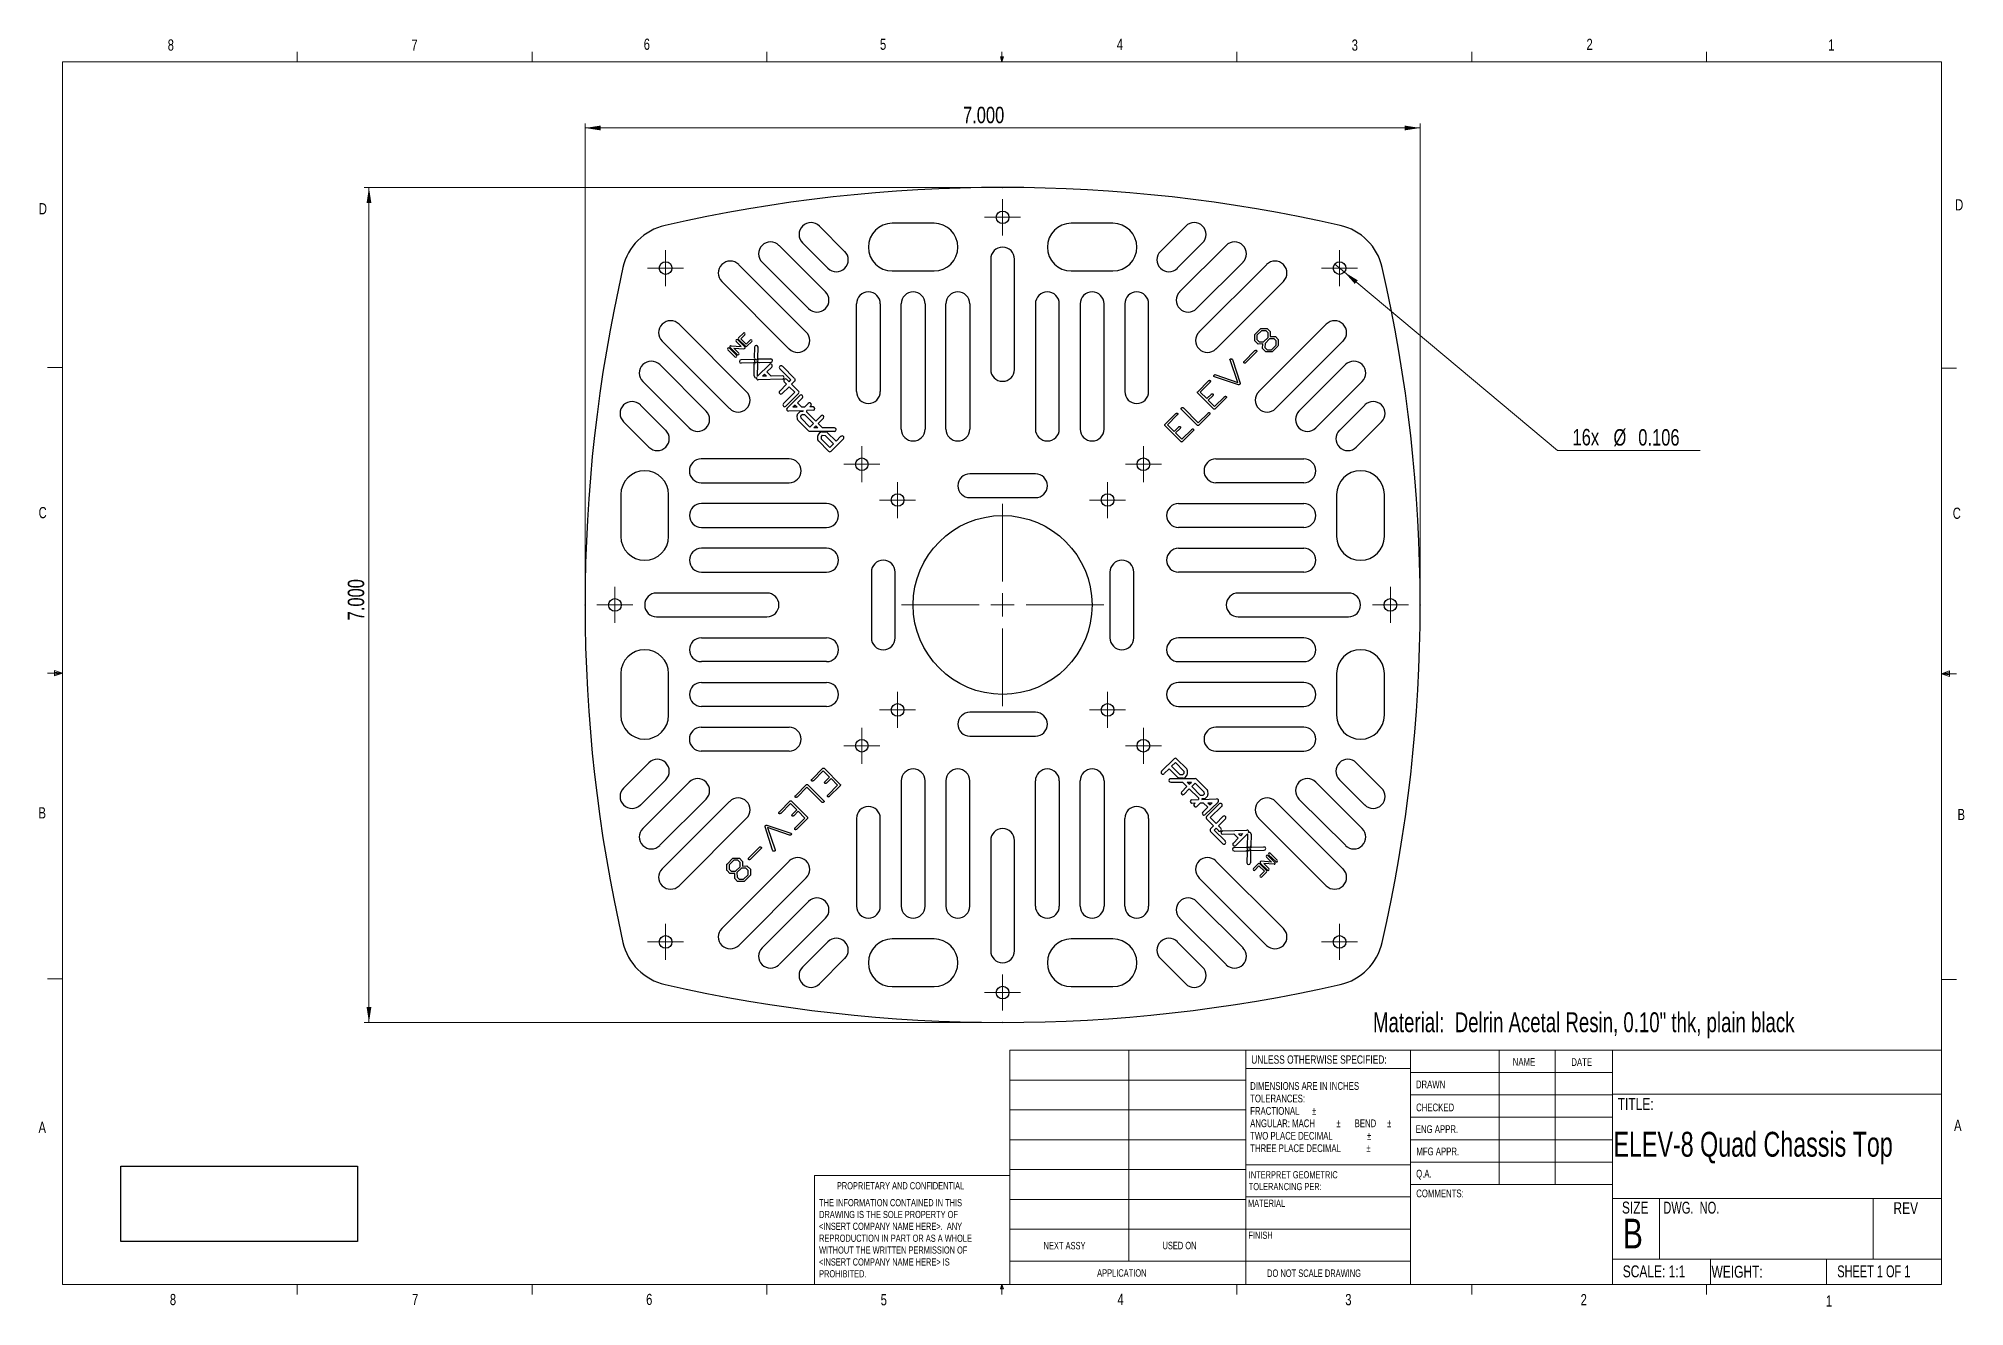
# Model space of a CAD drawing. Header units: inches. Extents: x 0.4 to 16.6, y 0.2 to 10.8.
import ezdxf

# ---------------------------------------------------------------- set-up
doc = ezdxf.new("R2010")
doc.units = ezdxf.units.IN
doc.header["$MEASUREMENT"] = 0
doc.header["$PDSIZE"] = -1
doc.layers.add('FORMAT', color=7, linetype='Continuous')
doc.styles.add('SLDTEXTSTYLE0', font='TXT', dxfattribs={"width": 0.7})
doc.styles.add('SLDTEXTSTYLE1', font='TXT', dxfattribs={"width": 0.75})
doc.styles.add('SLDTEXTSTYLE2', font='TXT', dxfattribs={"width": 0.694444})
doc.styles.add('SLDTEXTSTYLE3', font='TXT', dxfattribs={"width": 0.6875})
doc.dimstyles.new('SLDDIMSTYLE0', dxfattribs={"dimtxt": 0.137795, "dimasz": 0.13, "dimexe": 0, "dimexo": 0.0625, "dimgap": 0.034449, "dimtad": 2, "dimrnd": 1e-09, "dimzin": 4, "dimdsep": 46, "dimtxsty": 'SLDTEXTSTYLE1', "dimsah": 1, "dimcen": 0.09, "dimadec": 0, "dimazin": 0, "dimtfac": 1, "dimtofl": 0, "dimtmove": 0, "dimatfit": 3, "dimfxl": 1, "dimtolj": 1, "dimtzin": 12, "dimarcsym": 0})
doc.dimstyles.new('SLDDIMSTYLE1', dxfattribs={"dimtxt": 0.137795, "dimasz": 0.13, "dimexe": 0, "dimexo": 0.0625, "dimgap": 0.034449, "dimtad": 2, "dimrnd": 1e-09, "dimzin": 12, "dimdsep": 46, "dimtxsty": 'SLDTEXTSTYLE1', "dimsah": 1, "dimcen": 0.09, "dimadec": 0, "dimazin": 0, "dimtfac": 1, "dimtmove": 0, "dimatfit": 3, "dimfxl": 1, "dimtolj": 1, "dimtzin": 12, "dimarcsym": 0})
picture_1 = doc.add_image_def('image1.bmp', size_in_pixel=(311, 99))

msp = doc.modelspace()

# ---------------------------------------------------------------- texts
at = {"color": 7, "linetype": 'Continuous', "lineweight": 0, "attachment_point": 1}
for s, insert, char_height, style in [('8', (1.509, 10.831), 0.0938, 'SLDTEXTSTYLE1'), ('7', (3.551, 10.829), 0.0938, 'SLDTEXTSTYLE1'), ('6', (5.499, 10.837), 0.0938, 'SLDTEXTSTYLE1'), ('5', (7.479, 10.837), 0.0938, 'SLDTEXTSTYLE1'), ('4', (9.464, 10.836), 0.0938, 'SLDTEXTSTYLE1'), ('3', (11.433, 10.83), 0.0938, 'SLDTEXTSTYLE1'), ('2', (13.401, 10.836), 0.0938, 'SLDTEXTSTYLE1'), ('1', (15.427, 10.83), 0.0938, 'SLDTEXTSTYLE1'), ('D', (0.429, 9.458), 0.0938, 'SLDTEXTSTYLE1'), ('D', (16.491, 9.491), 0.0938, 'SLDTEXTSTYLE1'), ('C', (0.427, 6.91), 0.0938, 'SLDTEXTSTYLE1'), ('C', (16.471, 6.905), 0.0938, 'SLDTEXTSTYLE1'), ('B', (0.426, 4.393), 0.0938, 'SLDTEXTSTYLE1'), ('B', (16.511, 4.379), 0.0938, 'SLDTEXTSTYLE1'), ('Material:  Delrin Acetal Resin, 0.10" thk, plain black ', (11.612, 2.674), 0.16667, 'SLDTEXTSTYLE0'), ('UNLESS OTHERWISE SPECIFIED:', (10.591, 2.313), 0.07, 'SLDTEXTSTYLE1'), ('NAME', (12.783, 2.291), 0.065, 'SLDTEXTSTYLE1'), ('DATE', (13.274, 2.289), 0.065, 'SLDTEXTSTYLE1'), ('DRAWN', (11.971, 2.102), 0.065, 'SLDTEXTSTYLE1'), ('TITLE:', (13.663, 1.955), 0.1, 'SLDTEXTSTYLE1'), ('CHECKED', (11.973, 1.909), 0.065, 'SLDTEXTSTYLE1'), ('A', (0.426, 1.756), 0.0938, 'SLDTEXTSTYLE1'), ('ENG APPR.', (11.97, 1.727), 0.065, 'SLDTEXTSTYLE1'), ('A', (16.482, 1.773), 0.0938, 'SLDTEXTSTYLE1'), ('MFG APPR.', (11.975, 1.54), 0.065, 'SLDTEXTSTYLE1'), ('Q.A.', (11.973, 1.354), 0.065, 'SLDTEXTSTYLE1'), ('PROPRIETARY AND CONFIDENTIAL', (7.118, 1.25), 0.06, 'SLDTEXTSTYLE1'), ('COMMENTS:', (11.974, 1.188), 0.065, 'SLDTEXTSTYLE1'), ('MATERIAL', (10.564, 1.103), 0.06, 'SLDTEXTSTYLE1'), ('SIZE', (13.698, 1.087), 0.1, 'SLDTEXTSTYLE1'), ('DWG.  NO.', (14.045, 1.086), 0.1, 'SLDTEXTSTYLE2'), ('REV', (15.974, 1.082), 0.1, 'SLDTEXTSTYLE1'), ('FINISH', (10.567, 0.835), 0.06, 'SLDTEXTSTYLE1'), ('B', (13.706, 0.944), 0.25, 'SLDTEXTSTYLE1'), ('NEXT ASSY', (8.85, 0.749), 0.0625, 'SLDTEXTSTYLE1'), ('USED ON', (9.847, 0.75), 0.0625, 'SLDTEXTSTYLE1'), ('APPLICATION', (9.299, 0.52), 0.0625, 'SLDTEXTSTYLE1'), ('DO NOT SCALE DRAWING', (10.724, 0.518), 0.0625, 'SLDTEXTSTYLE1'), ('SCALE: 1:1', (13.705, 0.552), 0.1, 'SLDTEXTSTYLE1'), ('WEIGHT: ', (14.449, 0.549), 0.1, 'SLDTEXTSTYLE1'), ('SHEET 1 OF 1', (15.503, 0.552), 0.1, 'SLDTEXTSTYLE3'), ('8', (1.527, 0.313), 0.0938, 'SLDTEXTSTYLE1'), ('7', (3.557, 0.313), 0.0938, 'SLDTEXTSTYLE1'), ('6', (5.519, 0.314), 0.0938, 'SLDTEXTSTYLE1'), ('5', (7.485, 0.311), 0.0938, 'SLDTEXTSTYLE1'), ('4', (9.47, 0.314), 0.0938, 'SLDTEXTSTYLE1'), ('3', (11.379, 0.312), 0.0938, 'SLDTEXTSTYLE1'), ('2', (13.352, 0.312), 0.0938, 'SLDTEXTSTYLE1'), ('1', (15.408, 0.301), 0.0938, 'SLDTEXTSTYLE1')]:
    msp.add_mtext(s, dxfattribs=dict(at, insert=insert, char_height=char_height, style=style))
at = {"layer": 'FORMAT', "color": 7, "insert": (13.627, 1.672), "char_height": 0.20833, "attachment_point": 1, "style": 'SLDTEXTSTYLE0'}
msp.add_mtext('ELEV-8 Quad Chassis Top', dxfattribs=at)

# ---------------------------------------------------------------- blocks, each defined once
blk = doc.blocks.new('SW_NOTE_0')
at = {"color": 0, "linetype": 'Continuous', "lineweight": 0, "char_height": 0.06, "attachment_point": 1, "style": 'SLDTEXTSTYLE1'}
for s, insert in [('THE INFORMATION CONTAINED IN THIS', (0, 0.077)), ('<INSERT COMPANY NAME HERE>.  ANY ', (0, -0.121)), ('DRAWING IS THE SOLE PROPERTY OF', (0, -0.022)), ('WITHOUT THE WRITTEN PERMISSION OF', (0, -0.32)), ('REPRODUCTION IN PART OR AS A WHOLE', (0, -0.221)), ('<INSERT COMPANY NAME HERE> IS ', (0, -0.42)), ('PROHIBITED.', (0, -0.519))]:
    blk.add_mtext(s, dxfattribs=dict(at, insert=insert))
blk = doc.blocks.new('SW_NOTE_1')
at = {"color": 0, "linetype": 'Continuous', "lineweight": 0, "char_height": 0.065, "attachment_point": 1, "style": 'SLDTEXTSTYLE1'}
for s, insert in [('DIMENSIONS ARE IN INCHES', (0, 0.084)), ('TOLERANCES:', (0, -0.021)), ('FRACTIONAL', (0, -0.125)), ('%%p', (0.518, -0.125)), ('ANGULAR: MACH', (0, -0.229)), ('%%p', (0.723, -0.229)), ('     BEND ', (0.785, -0.229)), ('%%p', (1.148, -0.229)), ('TWO PLACE DECIMAL    ', (0, -0.334)), ('THREE PLACE DECIMAL  ', (0, -0.438)), ('%%p', (0.974, -0.438)), ('%%p', (0.979, -0.334))]:
    blk.add_mtext(s, dxfattribs=dict(at, insert=insert))
blk = doc.blocks.new('SW_NOTE_2')
at = {"color": 0, "linetype": 'Continuous', "lineweight": 0, "char_height": 0.06, "attachment_point": 1, "style": 'SLDTEXTSTYLE1'}
for s, insert in [('INTERPRET GEOMETRIC', (0, 0.077)), ('TOLERANCING PER:', (0, -0.022))]:
    blk.add_mtext(s, dxfattribs=dict(at, insert=insert))
blk = doc.blocks.new('*D4')
at = {"color": 7, "linetype": 'Continuous', "lineweight": 0}
for p, q in [((5.007, 6.128), (5.007, 10.127)), ((5.007, 10.088), (12.007, 10.088)), ((12.007, 6.128), (12.007, 10.127))]:
    blk.add_line(p, q, dxfattribs=at)
for points in [[(5.007, 10.088), (5.137, 10.068), (5.137, 10.108)], [(12.007, 10.088), (11.877, 10.108), (11.877, 10.068)]]:
    blk.add_solid(points, dxfattribs=at)
at = {"color": 7, "linetype": 'Continuous', "lineweight": 0, "insert": (8.175, 10.266), "char_height": 0.1378, "attachment_point": 1, "style": 'SLDTEXTSTYLE1'}
blk.add_mtext('7.000', dxfattribs=at)
blk = doc.blocks.new('*D5')
at = {"color": 7, "linetype": 'Continuous', "lineweight": 0}
for p, q in [((8.467, 9.589), (3.156, 9.589)), ((3.196, 9.589), (3.196, 2.589)), ((8.467, 2.589), (3.156, 2.589))]:
    blk.add_line(p, q, dxfattribs=at)
for points in [[(3.196, 9.589), (3.176, 9.459), (3.216, 9.459)], [(3.196, 2.589), (3.216, 2.719), (3.176, 2.719)]]:
    blk.add_solid(points, dxfattribs=at)
at = {"color": 7, "linetype": 'Continuous', "lineweight": 0, "insert": (3.018, 5.96), "char_height": 0.1378, "attachment_point": 1, "rotation": 90, "style": 'SLDTEXTSTYLE1'}
blk.add_mtext('7.000', dxfattribs=at)
blk = doc.blocks.new('*D6')
at = {"color": 7, "linetype": 'Continuous', "lineweight": 0}
for p, q in [((11.291, 8.947), (11.372, 8.879)), ((11.372, 8.879), (13.159, 7.385)), ((13.159, 7.385), (14.355, 7.385))]:
    blk.add_line(p, q, dxfattribs=at)
blk.add_solid([(11.372, 8.879), (11.459, 8.781), (11.484, 8.811)], dxfattribs=at)
at = {"color": 7, "linetype": 'Continuous', "lineweight": 0, "char_height": 0.1378, "attachment_point": 1, "style": 'SLDTEXTSTYLE1'}
for s, insert in [('16x ', (13.284, 7.565)), ('%%c', (13.627, 7.563)), ('0.106', (13.835, 7.563))]:
    blk.add_mtext(s, dxfattribs=dict(at, insert=insert))
blk = doc.blocks.new('SW_CENTERMARKSYMBOL_0')
at = {"color": 0, "linetype": 'Continuous', "lineweight": 0}
for p, q in [((-0.098, 0), (-0.151, 0)), ((0, 0), (-0.098, 0)), ((0, 0.098), (0, 0.151)), ((0, 0), (0, 0.098)), ((0, 0), (0, -0.098)), ((0, 0), (0.098, 0)), ((0.098, 0), (0.151, 0)), ((0, -0.098), (0, -0.151))]:
    blk.add_line(p, q, dxfattribs=at)
blk = doc.blocks.new('SW_CENTERMARKSYMBOL_1')
at = {"color": 0, "linetype": 'Continuous', "lineweight": 0}
for p, q in [((-0.098, 0), (-0.151, 0)), ((0, 0), (-0.098, 0)), ((0, 0.098), (0, 0.151)), ((0, 0), (0, 0.098)), ((0, 0), (0, -0.098)), ((0, 0), (0.098, 0)), ((0.098, 0), (0.151, 0)), ((0, -0.098), (0, -0.151))]:
    blk.add_line(p, q, dxfattribs=at)
blk = doc.blocks.new('SW_CENTERMARKSYMBOL_2')
at = {"color": 0, "linetype": 'Continuous', "lineweight": 0}
for p, q in [((-0.098, 0), (-0.151, 0)), ((0, 0), (-0.098, 0)), ((0, 0.098), (0, 0.151)), ((0, 0), (0, 0.098)), ((0, 0), (0, -0.098)), ((0, 0), (0.098, 0)), ((0.098, 0), (0.151, 0)), ((0, -0.098), (0, -0.151))]:
    blk.add_line(p, q, dxfattribs=at)
blk = doc.blocks.new('SW_CENTERMARKSYMBOL_3')
at = {"color": 0, "linetype": 'Continuous', "lineweight": 0}
for p, q in [((-0.098, 0), (-0.151, 0)), ((0, 0), (-0.098, 0)), ((0, 0.098), (0, 0.151)), ((0, 0), (0, 0.098)), ((0, 0), (0, -0.098)), ((0, 0), (0.098, 0)), ((0.098, 0), (0.151, 0)), ((0, -0.098), (0, -0.151))]:
    blk.add_line(p, q, dxfattribs=at)
blk = doc.blocks.new('SW_CENTERMARKSYMBOL_4')
at = {"color": 0, "linetype": 'Continuous', "lineweight": 0}
for p, q in [((-0.098, 0), (-0.151, 0)), ((0, 0), (-0.098, 0)), ((0, 0.098), (0, 0.151)), ((0, 0), (0, 0.098)), ((0, 0), (0, -0.098)), ((0, 0), (0.098, 0)), ((0.098, 0), (0.151, 0)), ((0, -0.098), (0, -0.151))]:
    blk.add_line(p, q, dxfattribs=at)
blk = doc.blocks.new('SW_CENTERMARKSYMBOL_5')
at = {"color": 0, "linetype": 'Continuous', "lineweight": 0}
for p, q in [((-0.098, 0), (-0.151, 0)), ((0, 0), (-0.098, 0)), ((0, 0.098), (0, 0.151)), ((0, 0), (0, 0.098)), ((0, 0), (0, -0.098)), ((0, 0), (0.098, 0)), ((0.098, 0), (0.151, 0)), ((0, -0.098), (0, -0.151))]:
    blk.add_line(p, q, dxfattribs=at)
blk = doc.blocks.new('SW_CENTERMARKSYMBOL_6')
at = {"color": 0, "linetype": 'Continuous', "lineweight": 0}
for p, q in [((-0.098, 0), (-0.151, 0)), ((0, 0), (-0.098, 0)), ((0, 0.098), (0, 0.151)), ((0, 0), (0, 0.098)), ((0, 0), (0, -0.098)), ((0, 0), (0.098, 0)), ((0.098, 0), (0.151, 0)), ((0, -0.098), (0, -0.151))]:
    blk.add_line(p, q, dxfattribs=at)
blk = doc.blocks.new('SW_CENTERMARKSYMBOL_7')
at = {"color": 0, "linetype": 'Continuous', "lineweight": 0}
for p, q in [((-0.098, 0), (-0.151, 0)), ((0, 0), (-0.098, 0)), ((0, 0.098), (0, 0.151)), ((0, 0), (0, 0.098)), ((0, 0), (0, -0.098)), ((0, 0), (0.098, 0)), ((0.098, 0), (0.151, 0)), ((0, -0.098), (0, -0.151))]:
    blk.add_line(p, q, dxfattribs=at)
blk = doc.blocks.new('SW_CENTERMARKSYMBOL_8')
at = {"color": 0, "linetype": 'Continuous', "lineweight": 0}
for p, q in [((-0.098, 0), (-0.151, 0)), ((0, 0), (-0.098, 0)), ((0, 0.098), (0, 0.151)), ((0, 0), (0, 0.098)), ((0, 0), (0, -0.098)), ((0, 0), (0.098, 0)), ((0.098, 0), (0.151, 0)), ((0, -0.098), (0, -0.151))]:
    blk.add_line(p, q, dxfattribs=at)
blk = doc.blocks.new('SW_CENTERMARKSYMBOL_9')
at = {"color": 0, "linetype": 'Continuous', "lineweight": 0}
for p, q in [((-0.098, 0), (-0.151, 0)), ((0, 0), (-0.098, 0)), ((0, 0.098), (0, 0.151)), ((0, 0), (0, 0.098)), ((0, 0), (0, -0.098)), ((0, 0), (0.098, 0)), ((0.098, 0), (0.151, 0)), ((0, -0.098), (0, -0.151))]:
    blk.add_line(p, q, dxfattribs=at)
blk = doc.blocks.new('SW_CENTERMARKSYMBOL_10')
at = {"color": 0, "linetype": 'Continuous', "lineweight": 0}
for p, q in [((-0.098, 0), (-0.151, 0)), ((0, 0), (-0.098, 0)), ((0, 0.098), (0, 0.151)), ((0, 0), (0, 0.098)), ((0, 0), (0, -0.098)), ((0, 0), (0.098, 0)), ((0.098, 0), (0.151, 0)), ((0, -0.098), (0, -0.151))]:
    blk.add_line(p, q, dxfattribs=at)
blk = doc.blocks.new('SW_CENTERMARKSYMBOL_11')
at = {"color": 0, "linetype": 'Continuous', "lineweight": 0}
for p, q in [((-0.098, 0), (-0.151, 0)), ((0, 0), (-0.098, 0)), ((0, 0.098), (0, 0.151)), ((0, 0), (0, 0.098)), ((0, 0), (0, -0.098)), ((0, 0), (0.098, 0)), ((0.098, 0), (0.151, 0)), ((0, -0.098), (0, -0.151))]:
    blk.add_line(p, q, dxfattribs=at)
blk = doc.blocks.new('SW_CENTERMARKSYMBOL_12')
at = {"color": 0, "linetype": 'Continuous', "lineweight": 0}
for p, q in [((-0.098, 0), (-0.151, 0)), ((0, 0), (-0.098, 0)), ((0, 0.098), (0, 0.151)), ((0, 0), (0, 0.098)), ((0, 0), (0, -0.098)), ((0, 0), (0.098, 0)), ((0.098, 0), (0.151, 0)), ((0, -0.098), (0, -0.151))]:
    blk.add_line(p, q, dxfattribs=at)
blk = doc.blocks.new('SW_CENTERMARKSYMBOL_13')
at = {"color": 0, "linetype": 'Continuous', "lineweight": 0}
for p, q in [((-0.098, 0), (-0.151, 0)), ((0, 0), (-0.098, 0)), ((0, 0.098), (0, 0.151)), ((0, 0), (0, 0.098)), ((0, 0), (0, -0.098)), ((0, 0), (0.098, 0)), ((0.098, 0), (0.151, 0)), ((0, -0.098), (0, -0.151))]:
    blk.add_line(p, q, dxfattribs=at)
blk = doc.blocks.new('SW_CENTERMARKSYMBOL_14')
at = {"color": 0, "linetype": 'Continuous', "lineweight": 0}
for p, q in [((-0.098, 0), (-0.151, 0)), ((0, 0), (-0.098, 0)), ((0, 0.098), (0, 0.151)), ((0, 0), (0, 0.098)), ((0, 0), (0, -0.098)), ((0, 0), (0.098, 0)), ((0.098, 0), (0.151, 0)), ((0, -0.098), (0, -0.151))]:
    blk.add_line(p, q, dxfattribs=at)
blk = doc.blocks.new('SW_CENTERMARKSYMBOL_15')
at = {"color": 0, "linetype": 'Continuous', "lineweight": 0}
for p, q in [((0, 0.197), (0, 0.848)), ((-0.197, 0), (-0.848, 0)), ((0, 0), (-0.098, 0)), ((0, 0), (0, 0.098)), ((0, 0), (0, -0.098)), ((0, 0), (0.098, 0)), ((0.197, 0), (0.848, 0)), ((0, -0.197), (0, -0.848))]:
    blk.add_line(p, q, dxfattribs=at)
blk = doc.blocks.new('SW_CENTERMARKSYMBOL_16')
at = {"color": 0, "linetype": 'Continuous', "lineweight": 0}
for p, q in [((-0.098, 0), (-0.151, 0)), ((0, 0), (-0.098, 0)), ((0, 0.098), (0, 0.151)), ((0, 0), (0, 0.098)), ((0, 0), (0, -0.098)), ((0, 0), (0.098, 0)), ((0.098, 0), (0.151, 0)), ((0, -0.098), (0, -0.151))]:
    blk.add_line(p, q, dxfattribs=at)

# ---------------------------------------------------------------- dimensions: what is measured, and where the dimension line sits
at = {"color": 7, "linetype": 'Continuous', "lineweight": 0}
dim = msp.add_linear_dim(base=(12.007, 10.088), p1=(5.007, 6.089), p2=(12.007, 6.089), dimstyle='SLDDIMSTYLE0', dxfattribs=at)
dim.commit()
dim.dimension.update_dxf_attribs({"geometry": '*D4', "text_midpoint": (8.404, 10.088), "dimtype": 160})
dim = msp.add_linear_dim(base=(3.196, 2.589), p1=(8.507, 9.589), p2=(8.507, 2.589), angle=90, dimstyle='SLDDIMSTYLE0', dxfattribs=at)
dim.commit()
dim.dimension.update_dxf_attribs({"geometry": '*D5', "text_midpoint": (3.196, 6.189), "dimtype": 160})
dim = msp.add_diameter_dim_2p(p1=(11.291, 8.947), p2=(11.372, 8.879), text='16x <>', dimstyle='SLDDIMSTYLE1', dxfattribs=at)
dim.commit()
dim.dimension.update_dxf_attribs({"geometry": '*D6', "text_midpoint": (13.789, 7.494), "dimtype": 163})

# ---------------------------------------------------------------- linework, layer by layer
at = {"color": 7, "linetype": 'Continuous', "lineweight": 0}
for p, q in [((2.595, 10.642), (2.595, 10.727)), ((4.564, 10.642), (4.564, 10.727)), ((6.532, 10.642), (6.532, 10.727)), ((8.501, 10.642), (8.488, 10.684)), ((8.514, 10.684), (8.488, 10.684)), ((8.494, 10.684), (8.501, 10.642)), ((8.501, 10.642), (8.501, 10.727)), ((8.501, 10.642), (8.514, 10.684)), ((8.506, 10.684), (8.501, 10.642)), ((10.47, 10.642), (10.47, 10.727)), ((12.439, 10.642), (12.439, 10.727)), ((14.407, 10.642), (14.407, 10.727)), ((0.626, 10.642), (16.376, 10.642)), ((0.626, 10.642), (0.626, 0.392)), ((16.376, 0.392), (16.376, 10.642)), ((0.626, 8.08), (0.501, 8.08)), ((16.376, 8.075), (16.501, 8.075)), ((0.626, 5.517), (0.501, 5.517)), ((0.559, 5.541), (0.559, 5.494)), ((0.626, 5.517), (0.559, 5.541)), ((0.626, 5.517), (0.559, 5.526)), ((0.626, 5.517), (0.559, 5.507)), ((0.626, 5.517), (0.559, 5.494)), ((16.376, 5.513), (16.443, 5.537)), ((16.376, 5.513), (16.443, 5.522)), ((16.376, 5.513), (16.501, 5.513)), ((16.376, 5.513), (16.443, 5.49)), ((16.376, 5.513), (16.443, 5.502)), ((16.443, 5.537), (16.443, 5.49)), ((0.626, 2.955), (0.501, 2.955)), ((16.376, 2.95), (16.501, 2.95)), ((8.567, 2.356), (16.376, 2.356)), ((8.567, 0.392), (8.567, 2.356)), ((9.565, 2.356), (9.565, 0.588)), ((10.545, 0.392), (10.545, 2.356)), ((11.926, 2.356), (11.926, 0.392)), ((12.67, 2.356), (12.67, 1.231)), ((13.138, 2.356), (13.138, 1.231)), ((13.618, 2.356), (13.618, 0.392)), ((8.567, 2.106), (10.545, 2.106)), ((11.926, 2.202), (10.545, 2.202)), ((11.926, 2.169), (13.618, 2.169)), ((11.926, 1.981), (13.618, 1.981)), ((13.618, 1.989), (16.376, 1.989)), ((8.567, 1.856), (10.545, 1.856)), ((11.926, 1.794), (13.618, 1.794)), ((8.567, 1.606), (10.545, 1.606)), ((13.618, 1.606), (11.926, 1.606)), ((6.93, 0.392), (6.93, 1.306)), ((8.567, 1.306), (6.93, 1.306)), ((8.567, 1.356), (10.545, 1.356)), ((10.545, 1.396), (11.926, 1.396)), ((13.618, 1.419), (11.926, 1.419)), ((13.618, 1.231), (11.926, 1.231)), ((8.567, 1.106), (10.545, 1.106)), ((10.545, 1.126), (11.926, 1.126)), ((13.618, 1.112), (16.376, 1.112)), ((14.013, 1.112), (14.013, 0.605)), ((15.804, 1.112), (15.804, 0.605)), ((8.567, 0.856), (10.545, 0.856)), ((10.545, 0.856), (11.926, 0.856)), ((8.567, 0.588), (11.926, 0.588)), ((13.618, 0.605), (16.376, 0.605)), ((14.441, 0.605), (14.441, 0.392)), ((15.413, 0.605), (15.413, 0.392)), ((16.376, 0.392), (0.626, 0.392)), ((2.595, 0.392), (2.595, 0.307)), ((4.564, 0.392), (4.564, 0.307)), ((6.532, 0.392), (6.532, 0.307)), ((8.488, 0.357), (8.501, 0.392)), ((8.514, 0.357), (8.488, 0.357)), ((8.501, 0.392), (8.501, 0.307)), ((8.501, 0.392), (8.514, 0.357)), ((10.47, 0.392), (10.47, 0.307)), ((12.439, 0.392), (12.439, 0.307)), ((14.407, 0.392), (14.407, 0.307))]:
    msp.add_line(p, q, dxfattribs=at)
at = {"color": 7, "linetype": 'Continuous', "lineweight": 30}
for p, q in [((6.971, 9.265), (7.183, 9.053)), ((7.932, 9.289), (7.582, 9.289)), ((9.432, 9.289), (9.082, 9.289)), ((10.042, 9.265), (9.83, 9.053)), ((6.633, 9.104), (7.022, 8.715)), ((7.042, 8.912), (6.83, 9.124)), ((9.971, 8.912), (10.183, 9.124)), ((10.38, 9.104), (9.991, 8.715)), ((6.295, 8.942), (6.86, 8.377)), ((6.88, 8.574), (6.491, 8.962)), ((7.582, 8.889), (7.932, 8.889)), ((8.407, 8.989), (8.407, 8.064)), ((8.607, 8.064), (8.607, 8.989)), ((9.082, 8.889), (9.432, 8.889)), ((10.133, 8.574), (10.522, 8.962)), ((10.719, 8.942), (10.153, 8.377)), ((6.719, 8.235), (6.153, 8.801)), ((10.295, 8.235), (10.86, 8.801)), ((7.282, 7.878), (7.282, 8.614)), ((7.482, 8.614), (7.482, 7.878)), ((7.657, 7.564), (7.657, 8.614)), ((7.857, 8.614), (7.857, 7.564)), ((8.032, 7.564), (8.032, 8.614)), ((8.232, 8.614), (8.232, 7.564)), ((8.782, 8.614), (8.782, 7.564)), ((8.982, 7.564), (8.982, 8.614)), ((9.157, 8.614), (9.157, 7.564)), ((9.357, 7.564), (9.357, 8.614)), ((9.532, 8.614), (9.532, 7.878)), ((9.731, 7.878), (9.731, 8.614)), ((6.36, 7.877), (5.795, 8.442)), ((10.622, 8.357), (10.671, 8.406)), ((10.653, 7.877), (11.219, 8.442)), ((10.671, 8.406), (10.676, 8.407)), ((10.676, 8.407), (10.724, 8.407)), ((10.724, 8.407), (10.727, 8.405)), ((10.727, 8.405), (10.75, 8.382)), ((5.653, 8.301), (6.219, 7.735)), ((6.276, 8.182), (6.217, 8.241)), ((6.283, 8.189), (6.224, 8.248)), ((6.231, 8.262), (6.317, 8.256)), ((6.295, 8.201), (6.253, 8.243)), ((6.253, 8.243), (6.339, 8.237)), ((6.317, 8.256), (6.275, 8.298)), ((6.346, 8.252), (6.287, 8.311)), ((6.294, 8.328), (6.334, 8.368)), ((6.351, 8.258), (6.294, 8.315)), ((6.312, 8.321), (6.346, 8.355)), ((6.357, 8.276), (6.312, 8.321)), ((6.357, 8.276), (6.391, 8.31)), ((6.363, 8.258), (6.404, 8.298)), ((6.427, 8.16), (6.429, 8.251)), ((6.456, 8.159), (6.458, 8.25)), ((10.62, 8.354), (10.622, 8.357)), ((10.62, 8.307), (10.62, 8.354)), ((10.621, 8.303), (10.62, 8.307)), ((10.646, 8.278), (10.621, 8.303)), ((10.677, 8.388), (10.639, 8.35)), ((10.639, 8.35), (10.639, 8.314)), ((10.639, 8.314), (10.658, 8.295)), ((10.649, 8.276), (10.646, 8.278)), ((10.688, 8.277), (10.649, 8.276)), ((10.658, 8.295), (10.695, 8.295)), ((10.715, 8.388), (10.677, 8.388)), ((10.686, 8.239), (10.688, 8.277)), ((10.688, 8.236), (10.686, 8.239)), ((10.712, 8.212), (10.688, 8.236)), ((10.695, 8.295), (10.733, 8.332)), ((10.707, 8.282), (10.706, 8.247)), ((10.706, 8.247), (10.725, 8.228)), ((10.745, 8.32), (10.707, 8.282)), ((10.733, 8.371), (10.715, 8.388)), ((10.733, 8.332), (10.733, 8.371)), ((10.782, 8.321), (10.745, 8.32)), ((10.75, 8.382), (10.751, 8.38)), ((10.751, 8.38), (10.751, 8.341)), ((10.751, 8.341), (10.79, 8.341)), ((10.76, 8.229), (10.799, 8.267)), ((10.813, 8.258), (10.766, 8.211)), ((10.799, 8.304), (10.782, 8.321)), ((10.79, 8.341), (10.793, 8.339)), ((10.793, 8.339), (10.817, 8.315)), ((11.36, 8.301), (10.795, 7.735)), ((10.799, 8.267), (10.799, 8.304)), ((10.817, 8.263), (10.813, 8.258)), ((10.817, 8.315), (10.818, 8.313)), ((10.818, 8.313), (10.817, 8.263)), ((6.022, 7.715), (5.633, 8.104)), ((6.263, 8.17), (6.205, 8.228)), ((6.417, 8.148), (6.315, 8.145)), ((6.416, 8.119), (6.315, 8.116)), ((6.424, 8.01), (6.426, 8.11)), ((6.453, 8.009), (6.455, 8.109)), ((6.453, 8.006), (6.552, 8.105)), ((6.565, 8.151), (6.465, 8.149)), ((6.565, 8.122), (6.466, 8.12)), ((6.532, 8.044), (6.573, 8.084)), ((6.764, 7.987), (6.661, 8.09)), ((10.478, 7.955), (10.413, 8.143)), ((10.434, 8.146), (10.498, 7.948)), ((10.531, 8.13), (10.622, 8.222)), ((10.633, 8.208), (10.542, 8.118)), ((10.714, 8.21), (10.712, 8.212)), ((10.763, 8.21), (10.714, 8.21)), ((10.725, 8.228), (10.76, 8.229)), ((10.766, 8.211), (10.763, 8.21)), ((10.991, 7.715), (11.38, 8.104)), ((5.491, 7.962), (5.88, 7.574)), ((6.661, 7.982), (6.458, 7.976)), ((6.494, 8.006), (6.512, 8.023)), ((6.528, 8.007), (6.494, 8.006)), ((6.528, 8.007), (6.512, 8.023)), ((6.568, 8.008), (6.532, 8.044)), ((6.66, 8.011), (6.568, 8.008)), ((6.639, 7.882), (6.697, 7.94)), ((6.733, 7.976), (6.64, 8.069)), ((6.66, 7.861), (6.717, 7.919)), ((6.697, 7.94), (6.677, 7.96)), ((6.717, 7.961), (6.697, 7.981)), ((6.717, 7.961), (6.733, 7.976)), ((6.765, 7.872), (6.717, 7.919)), ((6.738, 7.94), (6.764, 7.966)), ((6.796, 7.882), (6.738, 7.94)), ((10.142, 7.877), (10.234, 7.969)), ((10.243, 7.954), (10.163, 7.874)), ((10.483, 7.935), (10.283, 8.001)), ((10.289, 8.02), (10.293, 8.019)), ((10.293, 8.019), (10.478, 7.955)), ((11.522, 7.962), (11.133, 7.574)), ((5.683, 7.553), (5.471, 7.765)), ((6.67, 7.777), (6.765, 7.872)), ((6.69, 7.756), (6.796, 7.861)), ((6.81, 7.847), (6.701, 7.74)), ((6.767, 7.764), (6.749, 7.746)), ((6.785, 7.747), (6.767, 7.764)), ((6.829, 7.825), (6.788, 7.784)), ((6.824, 7.748), (6.788, 7.784)), ((6.878, 7.778), (6.847, 7.748)), ((6.898, 7.756), (6.891, 7.749)), ((6.919, 7.749), (6.891, 7.749)), ((10.273, 7.735), (10.141, 7.867)), ((10.163, 7.874), (10.219, 7.819)), ((10.219, 7.819), (10.257, 7.857)), ((10.268, 7.843), (10.231, 7.806)), ((10.231, 7.806), (10.284, 7.753)), ((10.284, 7.753), (10.367, 7.835)), ((10.377, 7.822), (10.286, 7.731)), ((11.33, 7.553), (11.542, 7.765)), ((5.33, 7.624), (5.542, 7.412)), ((6.836, 7.718), (6.713, 7.714)), ((6.785, 7.747), (6.749, 7.746)), ((6.789, 7.645), (6.785, 7.678)), ((6.809, 7.71), (6.789, 7.69)), ((6.881, 7.548), (6.793, 7.636)), ((6.816, 7.713), (6.836, 7.713)), ((6.829, 7.687), (6.817, 7.675)), ((6.819, 7.655), (6.817, 7.675)), ((6.891, 7.581), (6.819, 7.655)), ((6.847, 7.748), (6.824, 7.748)), ((6.829, 7.687), (6.846, 7.686)), ((6.836, 7.713), (6.836, 7.718)), ((6.921, 7.611), (6.846, 7.686)), ((6.92, 7.721), (6.865, 7.719)), ((6.865, 7.706), (6.865, 7.719)), ((6.941, 7.631), (6.865, 7.706)), ((6.921, 7.611), (6.891, 7.581)), ((6.941, 7.591), (6.925, 7.574)), ((6.985, 7.675), (6.941, 7.631)), ((6.958, 7.574), (6.941, 7.591)), ((7.007, 7.656), (6.961, 7.61)), ((6.998, 7.574), (6.961, 7.61)), ((9.999, 7.461), (9.867, 7.593)), ((9.868, 7.603), (9.96, 7.695)), ((9.968, 7.679), (9.889, 7.6)), ((9.889, 7.6), (9.945, 7.544)), ((10.14, 7.594), (10.004, 7.73)), ((10.022, 7.741), (10.147, 7.616)), ((10.147, 7.616), (10.229, 7.698)), ((10.24, 7.685), (10.149, 7.594)), ((10.278, 7.731), (10.273, 7.735)), ((11.683, 7.624), (11.471, 7.412)), ((7.098, 7.544), (6.891, 7.544)), ((6.958, 7.574), (6.925, 7.574)), ((6.959, 7.474), (6.959, 7.508)), ((7.048, 7.378), (6.963, 7.464)), ((6.964, 7.519), (6.982, 7.537)), ((6.988, 7.502), (6.998, 7.512)), ((6.988, 7.48), (6.988, 7.502)), ((7.059, 7.409), (6.988, 7.48)), ((6.992, 7.541), (7.025, 7.541)), ((7.097, 7.574), (6.998, 7.574)), ((6.998, 7.512), (7.019, 7.511)), ((7.09, 7.441), (7.019, 7.511)), ((7.111, 7.461), (7.036, 7.536)), ((7.09, 7.441), (7.059, 7.409)), ((7.173, 7.482), (7.069, 7.378)), ((7.152, 7.503), (7.111, 7.461)), ((9.945, 7.544), (9.983, 7.583)), ((9.994, 7.569), (9.957, 7.532)), ((9.957, 7.532), (10.01, 7.479)), ((10.003, 7.457), (9.999, 7.461)), ((10.01, 7.479), (10.092, 7.561)), ((10.103, 7.548), (10.012, 7.457)), ((6.718, 7.313), (5.981, 7.313)), ((10.295, 7.313), (11.032, 7.313)), ((5.981, 7.114), (6.718, 7.114)), ((8.782, 7.189), (8.232, 7.189)), ((11.032, 7.114), (10.295, 7.114)), ((5.307, 7.014), (5.307, 6.664)), ((5.707, 6.664), (5.707, 7.014)), ((8.232, 6.989), (8.782, 6.989)), ((11.307, 7.014), (11.307, 6.664)), ((11.707, 6.664), (11.707, 7.014)), ((7.032, 6.939), (5.982, 6.939)), ((9.982, 6.939), (11.032, 6.939)), ((5.982, 6.739), (7.032, 6.739)), ((11.032, 6.739), (9.982, 6.739)), ((7.032, 6.564), (5.982, 6.564)), ((9.982, 6.564), (11.032, 6.564)), ((5.982, 6.364), (7.032, 6.364)), ((7.407, 6.364), (7.407, 5.814)), ((7.607, 5.814), (7.607, 6.364)), ((9.407, 6.364), (9.407, 5.814)), ((9.607, 5.814), (9.607, 6.364)), ((11.032, 6.364), (9.982, 6.364)), ((6.532, 6.189), (5.607, 6.189)), ((11.407, 6.189), (10.482, 6.189)), ((5.607, 5.989), (6.532, 5.989)), ((10.482, 5.989), (11.407, 5.989)), ((5.982, 5.814), (7.032, 5.814)), ((11.032, 5.814), (9.982, 5.814)), ((5.307, 5.514), (5.307, 5.164)), ((5.707, 5.164), (5.707, 5.514)), ((7.032, 5.614), (5.982, 5.614)), ((9.982, 5.614), (11.032, 5.614)), ((11.307, 5.514), (11.307, 5.164)), ((11.707, 5.164), (11.707, 5.514)), ((5.982, 5.439), (7.032, 5.439)), ((11.032, 5.439), (9.982, 5.439)), ((7.032, 5.239), (5.982, 5.239)), ((8.782, 5.189), (8.232, 5.189)), ((9.982, 5.239), (11.032, 5.239)), ((5.981, 5.064), (6.718, 5.064)), ((11.032, 5.064), (10.295, 5.064)), ((6.718, 4.864), (5.981, 4.864)), ((8.232, 4.989), (8.782, 4.989)), ((10.295, 4.864), (11.032, 4.864)), ((5.33, 4.553), (5.542, 4.765)), ((6.91, 4.63), (7.001, 4.721)), ((7.003, 4.699), (6.921, 4.616)), ((7.057, 4.645), (7.003, 4.699)), ((7.01, 4.721), (7.014, 4.717)), ((7.014, 4.717), (7.146, 4.585)), ((9.84, 4.696), (9.944, 4.799)), ((9.861, 4.675), (9.903, 4.716)), ((9.903, 4.716), (9.978, 4.641)), ((9.923, 4.737), (9.955, 4.768)), ((9.923, 4.737), (9.994, 4.666)), ((9.955, 4.768), (10.025, 4.697)), ((9.965, 4.799), (10.05, 4.714)), ((10.025, 4.697), (10.025, 4.676)), ((10.055, 4.703), (10.054, 4.67)), ((11.683, 4.553), (11.471, 4.765)), ((5.683, 4.624), (5.471, 4.412)), ((5.491, 4.215), (5.88, 4.604)), ((6.773, 4.493), (6.864, 4.584)), ((6.866, 4.561), (6.784, 4.479)), ((6.991, 4.436), (6.866, 4.561)), ((6.873, 4.584), (7.009, 4.447)), ((7.02, 4.608), (7.057, 4.645)), ((7.069, 4.633), (7.03, 4.595)), ((7.045, 4.498), (7.124, 4.577)), ((7.146, 4.574), (7.053, 4.483)), ((7.124, 4.577), (7.069, 4.633)), ((7.657, 4.614), (7.657, 3.564)), ((7.857, 3.564), (7.857, 4.614)), ((8.032, 4.614), (8.032, 3.564)), ((8.232, 3.564), (8.232, 4.614)), ((8.782, 3.564), (8.782, 4.614)), ((8.982, 4.614), (8.982, 3.564)), ((9.157, 3.564), (9.157, 4.614)), ((9.357, 4.614), (9.357, 3.564)), ((9.915, 4.633), (10.122, 4.633)), ((9.916, 4.604), (10.015, 4.604)), ((10.021, 4.637), (9.988, 4.637)), ((10.015, 4.666), (9.994, 4.666)), ((10.006, 4.521), (10.052, 4.567)), ((10.025, 4.676), (10.015, 4.666)), ((10.015, 4.604), (10.052, 4.567)), ((10.028, 4.502), (10.072, 4.547)), ((10.049, 4.658), (10.032, 4.641)), ((10.055, 4.604), (10.072, 4.587)), ((10.055, 4.604), (10.089, 4.604)), ((10.072, 4.587), (10.089, 4.604)), ((10.072, 4.547), (10.148, 4.471)), ((10.092, 4.567), (10.122, 4.596)), ((10.092, 4.567), (10.167, 4.492)), ((10.122, 4.596), (10.195, 4.522)), ((10.133, 4.629), (10.22, 4.542)), ((10.195, 4.522), (10.197, 4.502)), ((10.224, 4.533), (10.228, 4.5)), ((11.522, 4.215), (11.133, 4.604)), ((11.33, 4.624), (11.542, 4.412)), ((6.022, 4.462), (5.633, 4.074)), ((5.653, 3.877), (6.219, 4.442)), ((6.636, 4.356), (6.727, 4.447)), ((6.729, 4.424), (6.647, 4.342)), ((6.782, 4.371), (6.729, 4.424)), ((6.736, 4.446), (6.74, 4.442)), ((6.74, 4.442), (6.872, 4.31)), ((6.745, 4.334), (6.782, 4.371)), ((6.794, 4.359), (6.756, 4.321)), ((6.85, 4.303), (6.794, 4.359)), ((10.094, 4.456), (10.148, 4.458)), ((10.094, 4.428), (10.122, 4.429)), ((10.115, 4.421), (10.122, 4.429)), ((10.136, 4.399), (10.166, 4.429)), ((10.148, 4.471), (10.148, 4.458)), ((10.166, 4.429), (10.189, 4.43)), ((10.185, 4.491), (10.167, 4.492)), ((10.177, 4.464), (10.177, 4.459)), ((10.198, 4.464), (10.177, 4.464)), ((10.177, 4.459), (10.3, 4.463)), ((10.184, 4.352), (10.226, 4.393)), ((10.185, 4.491), (10.197, 4.502)), ((10.189, 4.43), (10.226, 4.393)), ((10.203, 4.33), (10.313, 4.437)), ((10.204, 4.467), (10.224, 4.487)), ((10.323, 4.422), (10.217, 4.316)), ((10.228, 4.43), (10.264, 4.431)), ((10.228, 4.43), (10.246, 4.413)), ((10.246, 4.413), (10.264, 4.431)), ((10.344, 4.401), (10.248, 4.306)), ((11.36, 3.877), (10.795, 4.442)), ((10.991, 4.462), (11.38, 4.074)), ((6.36, 4.301), (5.795, 3.735)), ((6.579, 4.032), (6.516, 4.229)), ((6.53, 4.242), (6.731, 4.177)), ((6.535, 4.223), (6.601, 4.035)), ((6.72, 4.158), (6.535, 4.223)), ((6.771, 4.224), (6.85, 4.303)), ((6.871, 4.3), (6.779, 4.208)), ((7.282, 4.3), (7.282, 3.564)), ((7.482, 3.564), (7.482, 4.3)), ((9.532, 3.564), (9.532, 4.3)), ((9.731, 4.3), (9.731, 3.564)), ((10.217, 4.295), (10.275, 4.238)), ((10.248, 4.306), (10.296, 4.258)), ((10.275, 4.238), (10.249, 4.212)), ((10.296, 4.217), (10.28, 4.201)), ((10.28, 4.201), (10.374, 4.108)), ((10.354, 4.316), (10.296, 4.258)), ((10.296, 4.217), (10.316, 4.197)), ((10.375, 4.295), (10.317, 4.238)), ((10.317, 4.238), (10.337, 4.218)), ((10.352, 4.196), (10.555, 4.202)), ((10.653, 4.301), (11.219, 3.735)), ((6.38, 3.969), (6.471, 4.06)), ((6.483, 4.047), (6.391, 3.956)), ((6.725, 4.158), (6.72, 4.158)), ((8.407, 4.114), (8.407, 3.189)), ((8.607, 3.189), (8.607, 4.114)), ((10.249, 4.191), (10.353, 4.087)), ((10.353, 4.167), (10.445, 4.169)), ((10.481, 4.133), (10.441, 4.093)), ((10.445, 4.169), (10.481, 4.133)), ((10.448, 4.055), (10.548, 4.058)), ((10.56, 4.171), (10.461, 4.072)), ((10.485, 4.171), (10.519, 4.172)), ((10.485, 4.171), (10.502, 4.154)), ((10.519, 4.172), (10.502, 4.154)), ((10.56, 4.168), (10.558, 4.068)), ((10.589, 4.168), (10.587, 4.068)), ((10.597, 4.059), (10.698, 4.061)), ((6.719, 3.942), (6.153, 3.377)), ((6.196, 3.915), (6.2, 3.92)), ((6.196, 3.864), (6.196, 3.915)), ((6.2, 3.92), (6.247, 3.967)), ((6.215, 3.91), (6.214, 3.873)), ((6.253, 3.949), (6.215, 3.91)), ((6.247, 3.967), (6.25, 3.967)), ((6.25, 3.967), (6.299, 3.967)), ((6.289, 3.949), (6.253, 3.949)), ((6.268, 3.857), (6.306, 3.895)), ((6.318, 3.883), (6.28, 3.845)), ((6.307, 3.931), (6.289, 3.949)), ((6.299, 3.967), (6.302, 3.965)), ((6.302, 3.965), (6.325, 3.941)), ((6.306, 3.895), (6.307, 3.931)), ((6.355, 3.883), (6.318, 3.883)), ((6.325, 3.941), (6.327, 3.938)), ((6.327, 3.938), (6.326, 3.9)), ((6.326, 3.9), (6.364, 3.901)), ((6.374, 3.864), (6.355, 3.883)), ((6.364, 3.901), (6.367, 3.899)), ((6.367, 3.899), (6.393, 3.874)), ((10.295, 3.942), (10.86, 3.377)), ((10.449, 4.026), (10.548, 4.028)), ((10.557, 4.018), (10.555, 3.927)), ((10.586, 4.018), (10.585, 3.927)), ((10.596, 4.03), (10.699, 4.032)), ((10.65, 3.92), (10.61, 3.879)), ((10.656, 3.901), (10.622, 3.867)), ((10.656, 3.901), (10.701, 3.856)), ((10.662, 3.92), (10.72, 3.862)), ((10.667, 3.925), (10.726, 3.867)), ((10.76, 3.934), (10.674, 3.94)), ((10.696, 3.921), (10.738, 3.879)), ((10.782, 3.915), (10.696, 3.921)), ((10.718, 3.976), (10.76, 3.934)), ((10.731, 3.988), (10.789, 3.93)), ((10.737, 3.995), (10.796, 3.937)), ((10.75, 4.008), (10.808, 3.949)), ((6.197, 3.862), (6.196, 3.864)), ((6.22, 3.838), (6.197, 3.862)), ((6.214, 3.873), (6.231, 3.857)), ((6.223, 3.837), (6.22, 3.838)), ((6.262, 3.837), (6.223, 3.837)), ((6.231, 3.857), (6.268, 3.857)), ((6.262, 3.798), (6.262, 3.837)), ((6.263, 3.796), (6.262, 3.798)), ((6.286, 3.772), (6.263, 3.796)), ((6.28, 3.845), (6.281, 3.807)), ((6.281, 3.807), (6.298, 3.789)), ((6.289, 3.771), (6.286, 3.772)), ((6.337, 3.77), (6.289, 3.771)), ((6.295, 3.235), (6.86, 3.801)), ((6.298, 3.789), (6.336, 3.789)), ((6.336, 3.789), (6.374, 3.827)), ((6.342, 3.771), (6.337, 3.77)), ((6.391, 3.82), (6.342, 3.771)), ((6.374, 3.827), (6.374, 3.864)), ((6.393, 3.823), (6.391, 3.82)), ((6.393, 3.874), (6.393, 3.871)), ((6.393, 3.871), (6.393, 3.823)), ((10.719, 3.235), (10.153, 3.801)), ((10.701, 3.856), (10.667, 3.822)), ((10.72, 3.85), (10.679, 3.81)), ((6.88, 3.604), (6.491, 3.215)), ((10.133, 3.604), (10.522, 3.215)), ((6.633, 3.074), (7.022, 3.462)), ((10.38, 3.074), (9.991, 3.462)), ((7.042, 3.265), (6.83, 3.053)), ((7.932, 3.289), (7.582, 3.289)), ((9.432, 3.289), (9.082, 3.289)), ((9.971, 3.265), (10.183, 3.053)), ((6.971, 2.912), (7.183, 3.124)), ((10.042, 2.912), (9.83, 3.124)), ((7.582, 2.889), (7.932, 2.889)), ((9.082, 2.889), (9.432, 2.889))]:
    msp.add_line(p, q, dxfattribs=at)
for centre, radius in [((8.507, 9.339), 0.053), ((5.682, 8.913), 0.053), ((11.331, 8.913), 0.053), ((7.327, 7.269), 0.053), ((9.687, 7.269), 0.053), ((7.627, 6.969), 0.053), ((9.387, 6.969), 0.053), ((8.507, 6.089), 0.75), ((5.257, 6.089), 0.053), ((11.757, 6.089), 0.053), ((7.627, 5.209), 0.053), ((9.387, 5.209), 0.053), ((7.327, 4.909), 0.053), ((9.687, 4.909), 0.053), ((5.682, 3.264), 0.053), ((11.331, 3.264), 0.053), ((8.507, 2.839), 0.053)]:
    msp.add_circle(centre, radius, dxfattribs=at)
for centre, radius, start, end in [((8.507, -3.148), 12.737, 77.1696, 102.8304), ((5.783, 8.813), 0.47, 102.8304, 167.1696), ((6.901, 9.195), 0.1, 45, 225), ((7.582, 9.089), 0.2, 90, 270), ((7.932, 9.089), 0.2, 270, 90), ((9.082, 9.089), 0.2, 90, 270), ((9.432, 9.089), 0.2, 270, 90), ((10.113, 9.195), 0.1, 315, 135), ((11.231, 8.813), 0.47, 12.8304, 77.1696), ((6.562, 9.033), 0.1, 45, 225), ((7.113, 8.983), 0.1, 225, 45), ((8.507, 8.989), 0.1, 0, 180), ((9.901, 8.983), 0.1, 135, 315), ((10.451, 9.033), 0.1, 315, 135), ((17.744, 6.089), 12.737, 167.1696, 192.8304), ((6.224, 8.872), 0.1, 45, 225), ((10.79, 8.872), 0.1, 315, 135), ((-0.73, 6.089), 12.737, 347.1696, 12.8304), ((6.951, 8.644), 0.1, 225, 45), ((7.382, 8.614), 0.0998, 0, 180), ((7.757, 8.614), 0.1, 0, 180), ((8.132, 8.614), 0.1, 0, 180), ((8.882, 8.614), 0.1, 0, 180), ((9.257, 8.614), 0.1, 0, 180), ((9.631, 8.614), 0.0998, 0, 180), ((10.062, 8.644), 0.1, 135, 315), ((5.724, 8.372), 0.1, 45, 225), ((11.29, 8.372), 0.1, 315, 135), ((6.211, 8.235), 0.00878, 45, 225), ((6.23, 8.254), 0.00878, 85.9915, 225), ((6.281, 8.305), 0.00878, 45, 225), ((6.3, 8.321), 0.00878, 135, 225), ((6.34, 8.362), 0.00878, 315, 135), ((6.34, 8.246), 0.00878, 265.9915, 45), ((6.357, 8.264), 0.00878, 225, 315), ((6.398, 8.304), 0.00878, 315, 135), ((6.443, 8.25), 0.0146, 358.9145, 178.9145), ((6.79, 8.306), 0.1, 225, 45), ((10.224, 8.306), 0.1, 135, 315), ((5.562, 8.033), 0.1, 45, 225), ((6.27, 8.176), 0.00878, 225, 45), ((6.289, 8.195), 0.00878, 225, 45), ((6.315, 8.131), 0.0146, 91.3288, 271.3288), ((6.417, 8.133), 0.0146, 268.9145, 88.9145), ((6.441, 8.109), 0.0146, 358.9145, 178.9145), ((6.442, 8.159), 0.0146, 178.9145, 358.9145), ((6.467, 8.134), 0.0147, 97.5006, 265.1571), ((6.562, 8.095), 0.0147, 315, 135), ((6.565, 8.137), 0.0146, 271.3288, 91.3288), ((6.65, 8.08), 0.0146, 45, 225), ((11.451, 8.033), 0.1, 315, 135), ((6.439, 8.009), 0.0146, 178.9145, 292.7002), ((6.458, 7.99), 0.0146, 156.9212, 271.7311), ((6.439, 8.009), 0.0146, 346.7424, 358.9145), ((6.661, 7.996), 0.0146, 271.7311, 91.7311), ((6.687, 7.97), 0.0146, 45, 225), ((6.754, 7.976), 0.0146, 315, 45), ((8.507, 8.064), 0.1, 180, 0), ((5.401, 7.695), 0.1, 45, 225), ((6.29, 7.806), 0.1, 225, 45), ((6.649, 7.872), 0.0146, 135, 315), ((6.68, 7.766), 0.0146, 135, 315), ((6.786, 7.872), 0.0146, 315, 45), ((6.818, 7.835), 0.0146, 317.3023, 124.2167), ((6.889, 7.768), 0.0151, 308.854, 137.8917), ((6.919, 7.735), 0.014, 271.4966, 91.4966), ((7.382, 7.878), 0.0998, 180, 0), ((9.631, 7.878), 0.0998, 180, 0), ((10.724, 7.806), 0.1, 135, 315), ((11.613, 7.695), 0.1, 315, 135), ((5.951, 7.644), 0.1, 225, 45), ((6.711, 7.729), 0.0152, 134.4163, 277.2853), ((6.8, 7.68), 0.0152, 134.9837, 187.1037), ((6.804, 7.646), 0.0149, 187.1171, 225.8028), ((6.816, 7.704), 0.00895, 90.1229, 134.9837), ((6.995, 7.665), 0.0145, 322.8456, 135), ((11.062, 7.644), 0.1, 135, 315), ((5.613, 7.483), 0.1, 225, 45), ((6.891, 7.559), 0.0142, 225.8017, 272.1102), ((6.974, 7.508), 0.0147, 128.5864, 179.4592), ((6.973, 7.474), 0.0147, 179.4592, 225), ((6.992, 7.526), 0.0146, 89.3316, 135), ((7.025, 7.526), 0.0146, 45, 89.3316), ((7.098, 7.559), 0.0148, 271.8056, 91.8056), ((7.162, 7.492), 0.0147, 315, 135), ((7.757, 7.564), 0.1, 180, 0), ((8.132, 7.564), 0.1, 180, 0), ((8.882, 7.564), 0.1, 180, 0), ((9.257, 7.564), 0.1, 180, 0), ((11.401, 7.483), 0.1, 135, 315), ((5.981, 7.214), 0.0998, 90, 270), ((6.718, 7.214), 0.0998, 270, 90), ((7.059, 7.388), 0.0147, 225, 315), ((10.295, 7.214), 0.0998, 90, 270), ((11.032, 7.214), 0.0998, 270, 90), ((5.507, 7.014), 0.2, 360, 180), ((8.232, 7.089), 0.1, 90, 270), ((8.782, 7.089), 0.1, 270, 90), ((11.507, 7.014), 0.2, 360, 180), ((5.982, 6.839), 0.1, 90, 270), ((7.032, 6.839), 0.1, 270, 90), ((9.982, 6.839), 0.1, 90, 270), ((11.032, 6.839), 0.1, 270, 90), ((5.507, 6.664), 0.2, 180, 0), ((11.507, 6.664), 0.2, 180, 0), ((5.982, 6.464), 0.1, 90, 270), ((7.032, 6.464), 0.1, 270, 90), ((7.507, 6.364), 0.1, 0, 180), ((9.507, 6.364), 0.1, 0, 180), ((9.982, 6.464), 0.1, 90, 270), ((11.032, 6.464), 0.1, 270, 90), ((5.607, 6.089), 0.1, 90, 270), ((6.532, 6.089), 0.1, 270, 90), ((10.482, 6.089), 0.1, 90, 270), ((11.407, 6.089), 0.1, 270, 90), ((5.982, 5.714), 0.1, 90, 270), ((7.032, 5.714), 0.1, 270, 90), ((7.507, 5.814), 0.1, 180, 0), ((9.507, 5.814), 0.1, 180, 0), ((9.982, 5.714), 0.1, 90, 270), ((11.032, 5.714), 0.1, 270, 90), ((5.507, 5.514), 0.2, 360, 180), ((11.507, 5.514), 0.2, 0, 180), ((5.982, 5.339), 0.1, 90, 270), ((7.032, 5.339), 0.1, 270, 90), ((9.982, 5.339), 0.1, 90, 270), ((11.032, 5.339), 0.1, 270, 90), ((8.232, 5.089), 0.1, 90, 270), ((8.782, 5.089), 0.1, 270, 90), ((5.507, 5.164), 0.2, 180, 0), ((5.981, 4.964), 0.0998, 90, 270), ((6.718, 4.964), 0.0998, 270, 90), ((10.295, 4.964), 0.0998, 90, 270), ((11.032, 4.964), 0.0998, 270, 90), ((11.507, 5.164), 0.2, 180, 0), ((5.613, 4.695), 0.1, 315, 135), ((7.757, 4.614), 0.1, 0, 180), ((8.132, 4.614), 0.1, 0, 180), ((8.882, 4.614), 0.1, 0, 180), ((9.257, 4.614), 0.1, 0, 180), ((9.851, 4.685), 0.0147, 135, 315), ((9.955, 4.789), 0.0147, 45, 135), ((10.04, 4.704), 0.0147, 359.4592, 45), ((11.401, 4.695), 0.1, 45, 225), ((5.401, 4.483), 0.1, 135, 315), ((5.951, 4.533), 0.1, 315, 135), ((9.916, 4.618), 0.0148, 91.8056, 271.8056), ((9.988, 4.652), 0.0146, 225, 269.3316), ((10.018, 4.513), 0.0145, 142.8456, 315), ((10.021, 4.651), 0.0146, 269.3316, 315), ((10.04, 4.67), 0.0147, 308.5864, 359.4592), ((10.123, 4.619), 0.0142, 45.8017, 92.1102), ((10.21, 4.531), 0.0149, 7.1171, 45.8028), ((11.062, 4.533), 0.1, 45, 225), ((11.613, 4.483), 0.1, 225, 45), ((6.29, 4.372), 0.1, 315, 135), ((7.382, 4.3), 0.0998, 0, 180), ((9.631, 4.3), 0.0998, 0, 180), ((10.094, 4.442), 0.014, 91.4966, 271.4966), ((10.125, 4.41), 0.0151, 128.854, 317.8917), ((10.198, 4.473), 0.00895, 270.1229, 314.9837), ((10.213, 4.498), 0.0152, 314.9837, 7.1037), ((10.302, 4.448), 0.0152, 314.4163, 97.2853), ((10.333, 4.411), 0.0146, 315, 135), ((10.724, 4.372), 0.1, 45, 225), ((5.562, 4.144), 0.1, 135, 315), ((8.507, 4.114), 0.1, 0, 180), ((10.195, 4.342), 0.0146, 137.3023, 304.2167), ((10.228, 4.306), 0.0146, 135, 225), ((10.26, 4.201), 0.0146, 135, 225), ((10.326, 4.207), 0.0146, 225, 45), ((10.364, 4.306), 0.0146, 315, 135), ((10.555, 4.187), 0.0146, 336.9212, 91.7311), ((11.451, 4.144), 0.1, 225, 45), ((10.352, 4.181), 0.0146, 91.7311, 271.7311), ((10.363, 4.098), 0.0146, 225, 45), ((10.448, 4.041), 0.0146, 91.3288, 271.3288), ((10.451, 4.083), 0.0147, 135, 315), ((10.547, 4.043), 0.0147, 277.5006, 85.1571), ((10.573, 4.068), 0.0146, 178.9145, 358.9145), ((10.575, 4.168), 0.0146, 166.7424, 178.9145), ((10.575, 4.168), 0.0146, 358.9145, 112.7002), ((10.597, 4.044), 0.0146, 88.9145, 268.9145), ((10.698, 4.047), 0.0146, 271.3288, 91.3288), ((5.724, 3.806), 0.1, 135, 315), ((6.79, 3.872), 0.1, 315, 135), ((10.224, 3.872), 0.1, 45, 225), ((10.57, 3.927), 0.0146, 178.9145, 358.9145), ((10.572, 4.018), 0.0146, 358.9145, 178.9145), ((10.616, 3.873), 0.00878, 135, 315), ((10.656, 3.913), 0.00878, 45, 135), ((10.674, 3.931), 0.00878, 85.9915, 225), ((10.724, 3.982), 0.00878, 45, 225), ((10.732, 3.873), 0.00878, 225, 45), ((10.744, 4.001), 0.00878, 45, 225), ((10.783, 3.924), 0.00878, 265.9915, 45), ((10.802, 3.943), 0.00878, 225, 45), ((11.29, 3.806), 0.1, 225, 45), ((10.673, 3.816), 0.00878, 135, 315), ((10.713, 3.856), 0.00878, 315, 45), ((6.951, 3.533), 0.1, 315, 135), ((7.382, 3.564), 0.0998, 180, 0), ((7.757, 3.564), 0.1, 180, 0), ((8.132, 3.564), 0.1, 180, 0), ((8.882, 3.564), 0.1, 180, 0), ((9.257, 3.564), 0.1, 180, 0), ((9.631, 3.564), 0.0998, 180, 0), ((10.062, 3.533), 0.1, 45, 225), ((5.783, 3.365), 0.47, 192.8304, 257.1696), ((6.224, 3.306), 0.1, 135, 315), ((7.113, 3.195), 0.1, 315, 135), ((7.582, 3.089), 0.2, 90, 270), ((7.932, 3.089), 0.2, 270, 90), ((9.082, 3.089), 0.2, 90, 270), ((9.432, 3.089), 0.2, 270, 90), ((9.901, 3.195), 0.1, 45, 225), ((10.79, 3.306), 0.1, 225, 45), ((11.231, 3.365), 0.47, 282.8304, 347.1696), ((6.562, 3.144), 0.1, 135, 315), ((8.507, 3.189), 0.1, 180, 0), ((10.451, 3.144), 0.1, 225, 45), ((8.507, 15.326), 12.737, 257.1696, 282.8304), ((6.901, 2.983), 0.1, 135, 315), ((10.113, 2.983), 0.1, 225, 45)]:
    msp.add_arc(centre, radius, start, end, dxfattribs=at)
for points, knots in [([(10.413, 8.143), (10.413, 8.143), (10.412, 8.145), (10.413, 8.147), (10.414, 8.149), (10.415, 8.15), (10.415, 8.151)], [0, 0, 0, 0, 0.254494, 0.493304, 0.739463, 1, 1, 1, 1]), ([(10.415, 8.151), (10.416, 8.151), (10.417, 8.152), (10.419, 8.153), (10.421, 8.154), (10.422, 8.154), (10.423, 8.153), (10.425, 8.152), (10.425, 8.151), (10.426, 8.15), (10.426, 8.15)], [0, 0, 0, 0, 0.18153, 0.330473, 0.457801, 0.565112, 0.661382, 0.758691, 0.868779, 1, 1, 1, 1]), ([(10.426, 8.15), (10.426, 8.15), (10.426, 8.15), (10.427, 8.151), (10.429, 8.151), (10.43, 8.152), (10.431, 8.152)], [0, 0, 0, 0, 0.064801, 0.241674, 0.560783, 1, 1, 1, 1]), ([(10.431, 8.152), (10.431, 8.152), (10.432, 8.151), (10.432, 8.15), (10.433, 8.148), (10.434, 8.146), (10.434, 8.146)], [0, 0, 0, 0, 0.121806, 0.32542, 0.620195, 1, 1, 1, 1]), ([(10.531, 8.119), (10.53, 8.119), (10.529, 8.12), (10.529, 8.122), (10.528, 8.124), (10.528, 8.125), (10.529, 8.126)], [0, 0, 0, 0, 0.263739, 0.510593, 0.746766, 1, 1, 1, 1]), ([(10.529, 8.126), (10.529, 8.127), (10.529, 8.128), (10.53, 8.13), (10.531, 8.13)], [0, 0, 0, 0, 0.405568, 1, 1, 1, 1]), ([(10.534, 8.116), (10.534, 8.117), (10.532, 8.117), (10.531, 8.118), (10.531, 8.119)], [0, 0, 0, 0, 0.46546, 1, 1, 1, 1]), ([(10.542, 8.118), (10.542, 8.117), (10.54, 8.117), (10.538, 8.116), (10.536, 8.116), (10.535, 8.116), (10.534, 8.116)], [0, 0, 0, 0, 0.264117, 0.509372, 0.751341, 1, 1, 1, 1]), ([(10.622, 8.222), (10.623, 8.222), (10.625, 8.223), (10.628, 8.224), (10.63, 8.225), (10.632, 8.225), (10.632, 8.225)], [0, 0, 0, 0, 0.336608, 0.609489, 0.825624, 1, 1, 1, 1]), ([(10.632, 8.225), (10.633, 8.224), (10.634, 8.224), (10.635, 8.223), (10.635, 8.223)], [0, 0, 0, 0, 0.4710443, 1, 1, 1, 1]), ([(10.635, 8.223), (10.635, 8.223), (10.636, 8.222), (10.636, 8.221), (10.637, 8.22), (10.637, 8.219), (10.638, 8.217), (10.637, 8.214), (10.635, 8.211), (10.634, 8.21), (10.633, 8.208)], [0, 0, 0, 0, 0.044052, 0.106621, 0.187177, 0.288349, 0.407352, 0.557321, 0.752225, 1, 1, 1, 1]), ([(10.234, 7.969), (10.235, 7.97), (10.236, 7.97), (10.238, 7.971), (10.239, 7.972), (10.241, 7.972), (10.242, 7.973), (10.244, 7.973), (10.245, 7.972), (10.246, 7.972), (10.246, 7.971)], [0, 0, 0, 0, 0.166052, 0.316682, 0.449569, 0.570581, 0.682342, 0.788433, 0.893909, 1, 1, 1, 1]), ([(10.246, 7.971), (10.247, 7.971), (10.248, 7.97), (10.248, 7.968), (10.249, 7.967), (10.249, 7.964), (10.249, 7.962), (10.247, 7.959), (10.245, 7.957), (10.244, 7.955), (10.243, 7.954)], [0, 0, 0, 0, 0.08647, 0.173504, 0.266523, 0.366294, 0.47978, 0.620355, 0.792137, 1, 1, 1, 1]), ([(10.28, 8.003), (10.28, 8.003), (10.279, 8.004), (10.278, 8.006), (10.277, 8.007), (10.277, 8.009), (10.277, 8.011), (10.278, 8.012), (10.279, 8.014), (10.28, 8.015), (10.28, 8.016)], [0, 0, 0, 0, 0.144683, 0.272029, 0.388182, 0.49639, 0.607124, 0.724142, 0.853641, 1, 1, 1, 1]), ([(10.28, 8.016), (10.281, 8.016), (10.282, 8.017), (10.284, 8.019), (10.286, 8.02), (10.288, 8.02), (10.289, 8.02)], [0, 0, 0, 0, 0.294199, 0.551949, 0.784714, 1, 1, 1, 1]), ([(10.283, 8.001), (10.282, 8.001), (10.281, 8.002), (10.281, 8.002), (10.28, 8.003)], [0, 0, 0, 0, 0.463782, 1, 1, 1, 1]), ([(10.493, 7.937), (10.492, 7.937), (10.491, 7.936), (10.488, 7.935), (10.486, 7.934), (10.484, 7.935), (10.483, 7.935)], [0, 0, 0, 0, 0.261812, 0.501527, 0.739145, 1, 1, 1, 1]), ([(10.498, 7.948), (10.498, 7.948), (10.498, 7.946), (10.497, 7.943), (10.496, 7.94), (10.494, 7.938), (10.493, 7.937)], [0, 0, 0, 0, 0.202141, 0.421533, 0.684837, 1, 1, 1, 1]), ([(10.141, 7.867), (10.141, 7.868), (10.14, 7.869), (10.14, 7.872), (10.141, 7.875), (10.142, 7.876), (10.142, 7.877)], [0, 0, 0, 0, 0.235524, 0.466772, 0.716193, 1, 1, 1, 1]), ([(10.257, 7.857), (10.258, 7.857), (10.259, 7.858), (10.261, 7.859), (10.263, 7.859), (10.265, 7.86), (10.266, 7.86), (10.268, 7.86), (10.269, 7.859), (10.27, 7.858), (10.27, 7.858)], [0, 0, 0, 0, 0.176675, 0.332994, 0.474231, 0.597893, 0.706152, 0.808036, 0.903656, 1, 1, 1, 1]), ([(10.27, 7.858), (10.271, 7.857), (10.272, 7.856), (10.272, 7.854), (10.272, 7.851), (10.272, 7.849), (10.27, 7.846), (10.269, 7.844), (10.268, 7.843)], [0, 0, 0, 0, 0.142403, 0.325078, 0.439681, 0.584643, 0.770314, 1, 1, 1, 1]), ([(10.367, 7.835), (10.367, 7.836), (10.369, 7.837), (10.371, 7.838), (10.373, 7.839), (10.375, 7.839), (10.376, 7.839), (10.378, 7.839), (10.379, 7.838), (10.38, 7.838), (10.381, 7.837)], [0, 0, 0, 0, 0.1714623, 0.3236326, 0.4596337, 0.5789284, 0.6882763, 0.7900635, 0.8922133, 1, 1, 1, 1]), ([(10.381, 7.837), (10.381, 7.837), (10.381, 7.836), (10.382, 7.835), (10.382, 7.834), (10.383, 7.832), (10.383, 7.829), (10.382, 7.827), (10.38, 7.824), (10.378, 7.823), (10.377, 7.822)], [0, 0, 0, 0, 0.059269, 0.133379, 0.224367, 0.333328, 0.457594, 0.60448, 0.783961, 1, 1, 1, 1]), ([(9.867, 7.593), (9.867, 7.594), (9.866, 7.595), (9.866, 7.598), (9.866, 7.601), (9.867, 7.602), (9.868, 7.603)], [0, 0, 0, 0, 0.235524, 0.466772, 0.716193, 1, 1, 1, 1]), ([(9.96, 7.695), (9.961, 7.695), (9.962, 7.696), (9.963, 7.697), (9.965, 7.698), (9.967, 7.698), (9.968, 7.698), (9.97, 7.698), (9.971, 7.698), (9.972, 7.697), (9.972, 7.697)], [0, 0, 0, 0, 0.166052, 0.316682, 0.449569, 0.570581, 0.682342, 0.788433, 0.893909, 1, 1, 1, 1]), ([(9.972, 7.697), (9.972, 7.697), (9.973, 7.696), (9.974, 7.694), (9.975, 7.692), (9.975, 7.69), (9.974, 7.688), (9.973, 7.685), (9.971, 7.682), (9.969, 7.68), (9.968, 7.679)], [0, 0, 0, 0, 0.08647, 0.173504, 0.266523, 0.366294, 0.47978, 0.620355, 0.792137, 1, 1, 1, 1]), ([(10.004, 7.73), (10.004, 7.731), (10.003, 7.733), (10.003, 7.735), (10.003, 7.738), (10.004, 7.739), (10.005, 7.74)], [0, 0, 0, 0, 0.26648, 0.504594, 0.742456, 1, 1, 1, 1]), ([(10.005, 7.74), (10.005, 7.741), (10.007, 7.742), (10.009, 7.744), (10.012, 7.745), (10.013, 7.745), (10.014, 7.745)], [0, 0, 0, 0, 0.301194, 0.561474, 0.793157, 1, 1, 1, 1]), ([(10.014, 7.745), (10.015, 7.745), (10.016, 7.745), (10.018, 7.744), (10.02, 7.743), (10.021, 7.742), (10.022, 7.741)], [0, 0, 0, 0, 0.230996, 0.465911, 0.719315, 1, 1, 1, 1]), ([(10.149, 7.594), (10.148, 7.593), (10.147, 7.593), (10.145, 7.593), (10.142, 7.593), (10.141, 7.594), (10.14, 7.594)], [0, 0, 0, 0, 0.265303, 0.514951, 0.752827, 1, 1, 1, 1]), ([(10.229, 7.698), (10.23, 7.699), (10.232, 7.7), (10.235, 7.702), (10.237, 7.702), (10.239, 7.702), (10.239, 7.702)], [0, 0, 0, 0, 0.327031, 0.595179, 0.812599, 1, 1, 1, 1]), ([(10.239, 7.702), (10.24, 7.701), (10.241, 7.701), (10.243, 7.7), (10.243, 7.7)], [0, 0, 0, 0, 0.500943, 1, 1, 1, 1]), ([(10.243, 7.7), (10.244, 7.7), (10.244, 7.699), (10.245, 7.698), (10.245, 7.696), (10.245, 7.695), (10.245, 7.692), (10.244, 7.69), (10.243, 7.687), (10.241, 7.686), (10.24, 7.685)], [0, 0, 0, 0, 0.059269, 0.133379, 0.224367, 0.333328, 0.457594, 0.60448, 0.783961, 1, 1, 1, 1]), ([(10.286, 7.731), (10.286, 7.731), (10.284, 7.73), (10.282, 7.73), (10.28, 7.73), (10.278, 7.731), (10.278, 7.731)], [0, 0, 0, 0, 0.265303, 0.514951, 0.752827, 1, 1, 1, 1]), ([(9.983, 7.583), (9.984, 7.583), (9.985, 7.584), (9.987, 7.585), (9.989, 7.585), (9.991, 7.585), (9.992, 7.586), (9.994, 7.585), (9.995, 7.585), (9.996, 7.584), (9.996, 7.584)], [0, 0, 0, 0, 0.176675, 0.332994, 0.474231, 0.597893, 0.706152, 0.808036, 0.903656, 1, 1, 1, 1]), ([(9.996, 7.584), (9.996, 7.583), (9.997, 7.582), (9.998, 7.579), (9.998, 7.577), (9.997, 7.575), (9.996, 7.572), (9.994, 7.57), (9.994, 7.569)], [0, 0, 0, 0, 0.142403, 0.325078, 0.439681, 0.584643, 0.770314, 1, 1, 1, 1]), ([(10.012, 7.457), (10.011, 7.456), (10.01, 7.456), (10.008, 7.455), (10.005, 7.456), (10.004, 7.456), (10.003, 7.457)], [0, 0, 0, 0, 0.265303, 0.514951, 0.752827, 1, 1, 1, 1]), ([(10.092, 7.561), (10.093, 7.562), (10.095, 7.563), (10.097, 7.564), (10.099, 7.565), (10.1, 7.565), (10.102, 7.565), (10.104, 7.565), (10.105, 7.564), (10.106, 7.563), (10.106, 7.563)], [0, 0, 0, 0, 0.171462, 0.323633, 0.459634, 0.578928, 0.688276, 0.790063, 0.892213, 1, 1, 1, 1]), ([(10.106, 7.563), (10.106, 7.563), (10.107, 7.562), (10.107, 7.561), (10.108, 7.559), (10.108, 7.557), (10.108, 7.555), (10.107, 7.553), (10.106, 7.55), (10.104, 7.548), (10.103, 7.548)], [0, 0, 0, 0, 0.059269, 0.133379, 0.224367, 0.333328, 0.457594, 0.60448, 0.783961, 1, 1, 1, 1]), ([(7.001, 4.721), (7.002, 4.721), (7.003, 4.722), (7.006, 4.722), (7.008, 4.722), (7.009, 4.721), (7.01, 4.721)], [0, 0, 0, 0, 0.265303, 0.514951, 0.752827, 1, 1, 1, 1]), ([(6.864, 4.584), (6.865, 4.584), (6.866, 4.585), (6.869, 4.585), (6.871, 4.585), (6.872, 4.584), (6.873, 4.584)], [0, 0, 0, 0, 0.265303, 0.514951, 0.752827, 1, 1, 1, 1]), ([(6.907, 4.615), (6.907, 4.615), (6.906, 4.615), (6.906, 4.617), (6.905, 4.618), (6.905, 4.62), (6.905, 4.622), (6.906, 4.625), (6.908, 4.627), (6.909, 4.629), (6.91, 4.63)], [0, 0, 0, 0, 0.059269, 0.133379, 0.224367, 0.333328, 0.457594, 0.60448, 0.783961, 1, 1, 1, 1]), ([(6.921, 4.616), (6.92, 4.616), (6.919, 4.615), (6.917, 4.614), (6.915, 4.613), (6.913, 4.613), (6.911, 4.612), (6.91, 4.613), (6.908, 4.613), (6.907, 4.614), (6.907, 4.615)], [0, 0, 0, 0, 0.171462, 0.323633, 0.459634, 0.578928, 0.688276, 0.790063, 0.892213, 1, 1, 1, 1]), ([(7.017, 4.594), (7.017, 4.594), (7.016, 4.596), (7.015, 4.598), (7.015, 4.601), (7.016, 4.603), (7.018, 4.606), (7.019, 4.607), (7.02, 4.608)], [0, 0, 0, 0, 0.142403, 0.325078, 0.439681, 0.584643, 0.770314, 1, 1, 1, 1]), ([(7.03, 4.595), (7.03, 4.595), (7.028, 4.594), (7.026, 4.593), (7.024, 4.592), (7.023, 4.592), (7.021, 4.592), (7.02, 4.592), (7.018, 4.593), (7.018, 4.593), (7.017, 4.594)], [0, 0, 0, 0, 0.176675, 0.332994, 0.474231, 0.597893, 0.706152, 0.808036, 0.903656, 1, 1, 1, 1]), ([(7.146, 4.585), (7.147, 4.584), (7.147, 4.582), (7.148, 4.58), (7.147, 4.577), (7.146, 4.575), (7.146, 4.574)], [0, 0, 0, 0, 0.235524, 0.466772, 0.716193, 1, 1, 1, 1]), ([(6.727, 4.447), (6.728, 4.447), (6.729, 4.447), (6.731, 4.448), (6.734, 4.447), (6.735, 4.447), (6.736, 4.446)], [0, 0, 0, 0, 0.265303, 0.514951, 0.752827, 1, 1, 1, 1]), ([(6.77, 4.477), (6.77, 4.478), (6.769, 4.478), (6.769, 4.48), (6.768, 4.481), (6.768, 4.483), (6.768, 4.485), (6.769, 4.488), (6.771, 4.49), (6.772, 4.492), (6.773, 4.493)], [0, 0, 0, 0, 0.059269, 0.133379, 0.224367, 0.333328, 0.457594, 0.60448, 0.783961, 1, 1, 1, 1]), ([(6.774, 4.476), (6.773, 4.476), (6.772, 4.476), (6.771, 4.477), (6.77, 4.477)], [0, 0, 0, 0, 0.500943, 1, 1, 1, 1]), ([(6.784, 4.479), (6.783, 4.479), (6.781, 4.477), (6.779, 4.476), (6.776, 4.475), (6.775, 4.476), (6.774, 4.476)], [0, 0, 0, 0, 0.327031, 0.595179, 0.812599, 1, 1, 1, 1]), ([(6.999, 4.432), (6.999, 4.432), (6.997, 4.433), (6.995, 4.433), (6.993, 4.435), (6.992, 4.436), (6.991, 4.436)], [0, 0, 0, 0, 0.230996, 0.465911, 0.719315, 1, 1, 1, 1]), ([(7.009, 4.438), (7.008, 4.437), (7.006, 4.435), (7.004, 4.434), (7.002, 4.433), (7, 4.433), (6.999, 4.432)], [0, 0, 0, 0, 0.301194, 0.561474, 0.793157, 1, 1, 1, 1]), ([(7.009, 4.447), (7.01, 4.446), (7.01, 4.445), (7.011, 4.442), (7.01, 4.44), (7.009, 4.438), (7.009, 4.438)], [0, 0, 0, 0, 0.26648, 0.504594, 0.742456, 1, 1, 1, 1]), ([(7.041, 4.48), (7.041, 4.481), (7.04, 4.482), (7.039, 4.483), (7.039, 4.485), (7.038, 4.487), (7.039, 4.49), (7.04, 4.492), (7.042, 4.495), (7.044, 4.497), (7.045, 4.498)], [0, 0, 0, 0, 0.08647, 0.173504, 0.266523, 0.366294, 0.47978, 0.620355, 0.792137, 1, 1, 1, 1]), ([(7.053, 4.483), (7.053, 4.482), (7.052, 4.481), (7.05, 4.48), (7.048, 4.48), (7.047, 4.479), (7.045, 4.479), (7.044, 4.479), (7.042, 4.48), (7.042, 4.48), (7.041, 4.48)], [0, 0, 0, 0, 0.166052, 0.316682, 0.449569, 0.570581, 0.682342, 0.788433, 0.893909, 1, 1, 1, 1]), ([(6.516, 4.229), (6.516, 4.23), (6.515, 4.232), (6.516, 4.234), (6.518, 4.237), (6.519, 4.239), (6.52, 4.24)], [0, 0, 0, 0, 0.202141, 0.421533, 0.684837, 1, 1, 1, 1]), ([(6.52, 4.24), (6.521, 4.241), (6.522, 4.242), (6.525, 4.243), (6.528, 4.243), (6.529, 4.243), (6.53, 4.242)], [0, 0, 0, 0, 0.261812, 0.501527, 0.739145, 1, 1, 1, 1]), ([(6.633, 4.34), (6.633, 4.341), (6.632, 4.341), (6.632, 4.342), (6.631, 4.344), (6.631, 4.346), (6.631, 4.348), (6.632, 4.35), (6.634, 4.353), (6.635, 4.355), (6.636, 4.356)], [0, 0, 0, 0, 0.059269, 0.133379, 0.224367, 0.333328, 0.457594, 0.60448, 0.783961, 1, 1, 1, 1]), ([(6.647, 4.342), (6.646, 4.342), (6.644, 4.341), (6.642, 4.339), (6.641, 4.339), (6.639, 4.338), (6.637, 4.338), (6.635, 4.339), (6.634, 4.339), (6.633, 4.34), (6.633, 4.34)], [0, 0, 0, 0, 0.1714623, 0.3236326, 0.4596337, 0.5789284, 0.6882763, 0.7900635, 0.8922133, 1, 1, 1, 1]), ([(6.743, 4.319), (6.743, 4.32), (6.742, 4.321), (6.741, 4.324), (6.741, 4.326), (6.742, 4.329), (6.743, 4.331), (6.745, 4.333), (6.745, 4.334)], [0, 0, 0, 0, 0.142403, 0.325078, 0.439681, 0.584643, 0.770314, 1, 1, 1, 1]), ([(6.756, 4.321), (6.755, 4.32), (6.754, 4.32), (6.752, 4.319), (6.75, 4.318), (6.748, 4.318), (6.747, 4.318), (6.745, 4.318), (6.744, 4.318), (6.743, 4.319), (6.743, 4.319)], [0, 0, 0, 0, 0.176675, 0.332994, 0.474231, 0.597893, 0.706152, 0.808036, 0.903656, 1, 1, 1, 1]), ([(6.767, 4.206), (6.767, 4.207), (6.766, 4.207), (6.765, 4.209), (6.765, 4.211), (6.764, 4.213), (6.765, 4.215), (6.766, 4.218), (6.768, 4.221), (6.77, 4.223), (6.771, 4.224)], [0, 0, 0, 0, 0.08647, 0.173504, 0.266523, 0.366294, 0.47978, 0.620355, 0.792137, 1, 1, 1, 1]), ([(6.779, 4.208), (6.779, 4.208), (6.777, 4.207), (6.776, 4.206), (6.774, 4.205), (6.772, 4.205), (6.771, 4.205), (6.769, 4.205), (6.768, 4.205), (6.767, 4.206), (6.767, 4.206)], [0, 0, 0, 0, 0.166052, 0.316682, 0.449569, 0.570581, 0.682342, 0.788433, 0.893909, 1, 1, 1, 1]), ([(6.872, 4.31), (6.872, 4.309), (6.873, 4.308), (6.873, 4.305), (6.873, 4.303), (6.872, 4.301), (6.871, 4.3)], [0, 0, 0, 0, 0.235524, 0.466772, 0.716193, 1, 1, 1, 1]), ([(6.471, 4.06), (6.472, 4.06), (6.473, 4.061), (6.475, 4.061), (6.477, 4.061), (6.479, 4.061), (6.479, 4.061)], [0, 0, 0, 0, 0.264117, 0.509372, 0.751341, 1, 1, 1, 1]), ([(6.479, 4.061), (6.48, 4.061), (6.481, 4.06), (6.482, 4.059), (6.482, 4.059)], [0, 0, 0, 0, 0.46546, 1, 1, 1, 1]), ([(6.482, 4.059), (6.483, 4.058), (6.484, 4.057), (6.485, 4.055), (6.485, 4.053), (6.485, 4.052), (6.485, 4.051)], [0, 0, 0, 0, 0.263739, 0.510593, 0.746766, 1, 1, 1, 1]), ([(6.485, 4.051), (6.485, 4.051), (6.484, 4.049), (6.483, 4.048), (6.483, 4.047)], [0, 0, 0, 0, 0.405568, 1, 1, 1, 1]), ([(6.733, 4.162), (6.732, 4.161), (6.731, 4.16), (6.729, 4.159), (6.727, 4.158), (6.725, 4.158), (6.725, 4.158)], [0, 0, 0, 0, 0.294199, 0.551949, 0.784714, 1, 1, 1, 1]), ([(6.731, 4.177), (6.731, 4.176), (6.732, 4.176), (6.733, 4.175), (6.733, 4.175)], [0, 0, 0, 0, 0.463782, 1, 1, 1, 1]), ([(6.733, 4.175), (6.734, 4.174), (6.735, 4.173), (6.736, 4.172), (6.736, 4.17), (6.737, 4.168), (6.736, 4.167), (6.736, 4.165), (6.735, 4.163), (6.734, 4.162), (6.733, 4.162)], [0, 0, 0, 0, 0.144683, 0.272029, 0.388182, 0.49639, 0.607124, 0.724142, 0.853641, 1, 1, 1, 1]), ([(6.378, 3.955), (6.378, 3.955), (6.378, 3.955), (6.377, 3.956), (6.377, 3.957), (6.376, 3.959), (6.376, 3.961), (6.377, 3.963), (6.378, 3.966), (6.379, 3.968), (6.38, 3.969)], [0, 0, 0, 0, 0.044052, 0.106621, 0.187177, 0.288349, 0.407352, 0.557321, 0.752225, 1, 1, 1, 1]), ([(6.381, 3.953), (6.381, 3.953), (6.379, 3.954), (6.379, 3.954), (6.378, 3.955)], [0, 0, 0, 0, 0.4710443, 1, 1, 1, 1]), ([(6.391, 3.956), (6.39, 3.955), (6.388, 3.954), (6.385, 3.953), (6.383, 3.952), (6.382, 3.953), (6.381, 3.953)], [0, 0, 0, 0, 0.336608, 0.609489, 0.825624, 1, 1, 1, 1]), ([(6.582, 4.025), (6.582, 4.025), (6.582, 4.026), (6.581, 4.028), (6.58, 4.029), (6.58, 4.031), (6.579, 4.032)], [0, 0, 0, 0, 0.121806, 0.32542, 0.620195, 1, 1, 1, 1]), ([(6.587, 4.028), (6.587, 4.028), (6.587, 4.027), (6.586, 4.027), (6.584, 4.026), (6.583, 4.026), (6.582, 4.025)], [0, 0, 0, 0, 0.064801, 0.241674, 0.560783, 1, 1, 1, 1]), ([(6.598, 4.027), (6.597, 4.026), (6.596, 4.025), (6.594, 4.024), (6.593, 4.024), (6.591, 4.024), (6.59, 4.024), (6.589, 4.025), (6.588, 4.026), (6.588, 4.027), (6.587, 4.028)], [0, 0, 0, 0, 0.18153, 0.330473, 0.457801, 0.565112, 0.661382, 0.758691, 0.868779, 1, 1, 1, 1]), ([(6.601, 4.035), (6.601, 4.034), (6.601, 4.033), (6.6, 4.03), (6.599, 4.028), (6.598, 4.027), (6.598, 4.027)], [0, 0, 0, 0, 0.254494, 0.493304, 0.739463, 1, 1, 1, 1])]:
    msp.add_open_spline(points, degree=3, knots=knots, dxfattribs=at)
at = {"color": 7, "linetype": 'Continuous', "lineweight": 0}
for p in [(8.507, 9.589), (5.007, 6.089), (12.007, 6.089), (8.507, 2.589)]:
    msp.add_point(p, dxfattribs=at)

# ---------------------------------------------------------------- block references
for name, p in [('SW_CENTERMARKSYMBOL_8', (8.507, 9.339)), ('SW_CENTERMARKSYMBOL_16', (5.682, 8.913)), ('SW_CENTERMARKSYMBOL_10', (11.331, 8.913)), ('SW_CENTERMARKSYMBOL_3', (7.327, 7.269)), ('SW_CENTERMARKSYMBOL_5', (9.687, 7.269)), ('SW_CENTERMARKSYMBOL_2', (7.627, 6.969)), ('SW_CENTERMARKSYMBOL_11', (9.387, 6.969)), ('SW_CENTERMARKSYMBOL_15', (8.507, 6.089)), ('SW_CENTERMARKSYMBOL_7', (5.257, 6.089)), ('SW_CENTERMARKSYMBOL_9', (11.757, 6.089)), ('SW_CENTERMARKSYMBOL_12', (7.627, 5.209)), ('SW_CENTERMARKSYMBOL_14', (9.387, 5.209)), ('SW_CENTERMARKSYMBOL_4', (7.327, 4.909)), ('SW_CENTERMARKSYMBOL_6', (9.687, 4.909)), ('SW_CENTERMARKSYMBOL_1', (5.682, 3.264)), ('SW_CENTERMARKSYMBOL_13', (11.331, 3.264)), ('SW_CENTERMARKSYMBOL_0', (8.507, 2.839)), ('SW_NOTE_1', (10.582, 2.005)), ('SW_NOTE_2', (10.57, 1.265)), ('SW_NOTE_0', (6.969, 1.031))]:
    msp.add_blockref(name, p, dxfattribs=at)

msp.set_redraw_order([(e.dxf.handle, doc.entitydb.next_handle()) for e in msp.query("TEXT MTEXT ATTDEF DIMENSION ARC_DIMENSION")])  # texts and dimensions are drawn at this point

# ---------------------------------------------------------------- pictures from other files: only their frames are drawn
image = msp.add_image(picture_1, insert=(1.115, 0.752), size_in_units=(1.985, 0.632))
image.dxf.flags = 7

doc.saveas('drawing.dxf')
